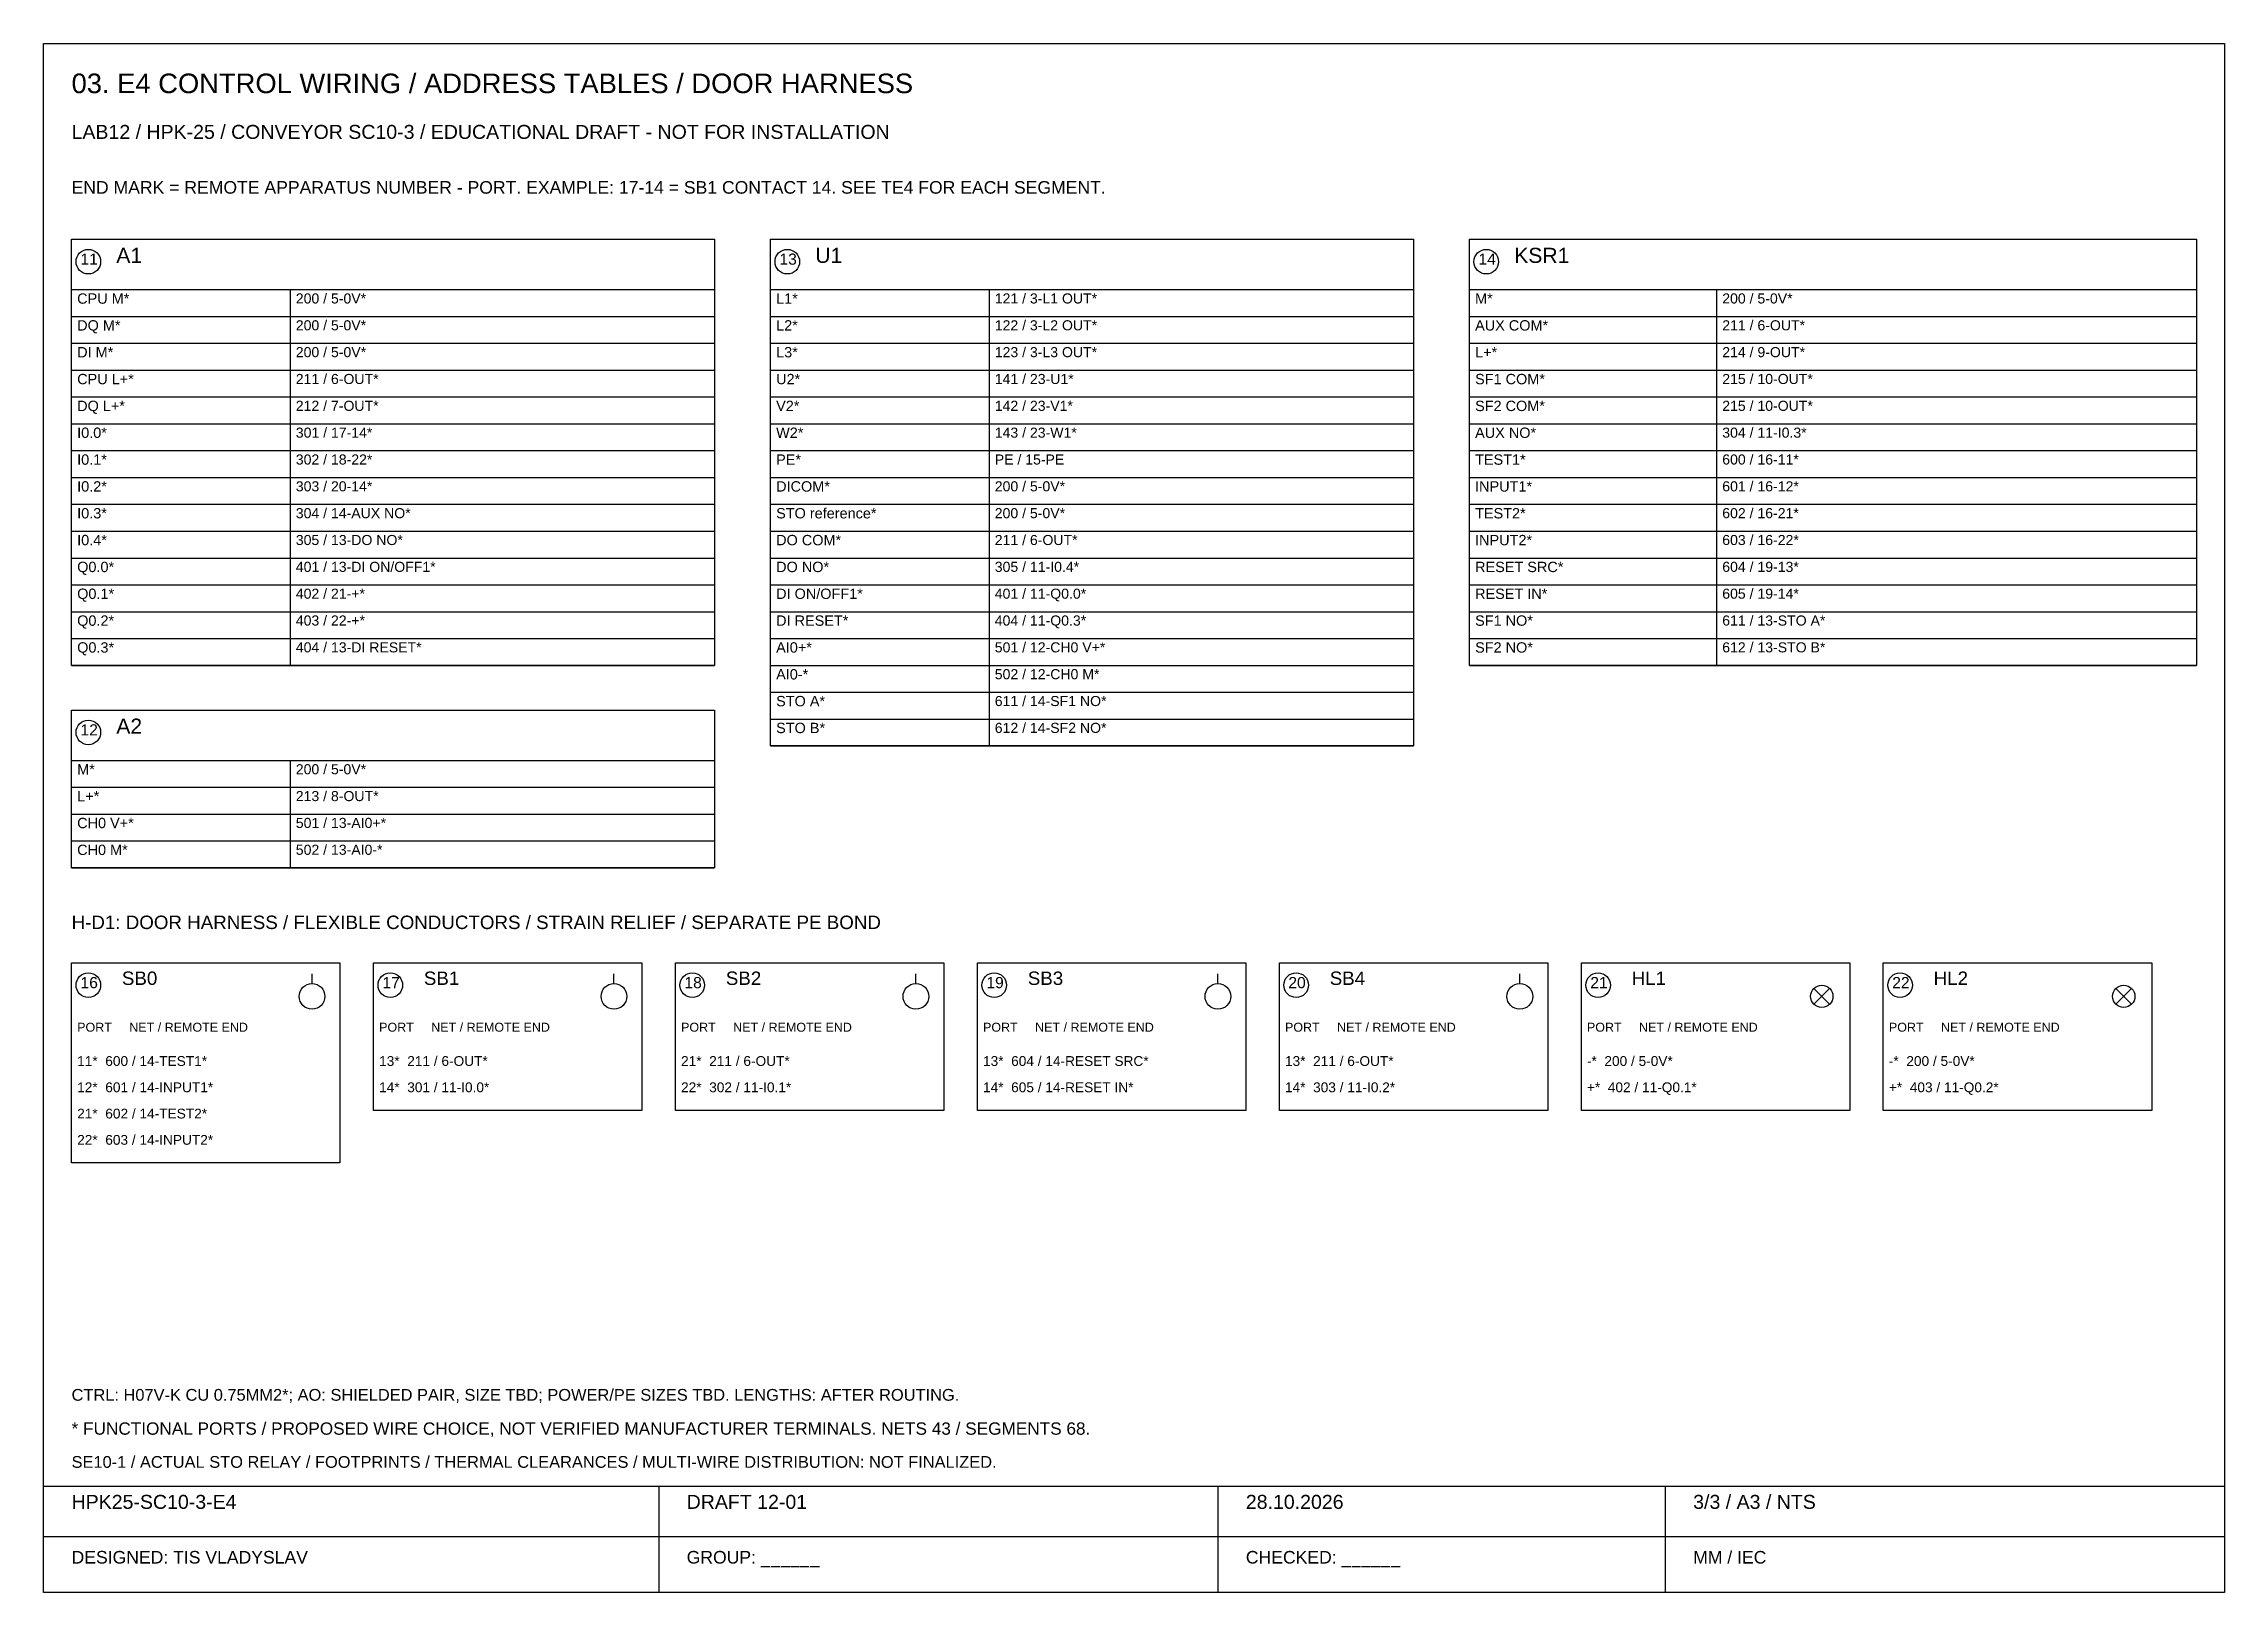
# Model space of a CAD drawing. Header units: millimetres. Extents: x 100 to 6450, y 50 to 1435.
# Drawn here: x 4500 to 6450, y 50 to 1435 of the extents above; entities that cross this region are included whole.
import ezdxf

# ---------------------------------------------------------------- set-up
doc = ezdxf.new("R2010")
doc.units = ezdxf.units.MM
for name, color, linetype in [('DEVICE', 7, 'Continuous'), ('FRAME', 8, 'Continuous'), ('TEXT', 7, 'Continuous')]:
    doc.layers.add(name, color=color, linetype=linetype)
doc.styles.add('TEXT_STD', font='Arial.ttf')

msp = doc.modelspace()

# ---------------------------------------------------------------- texts
at = {"layer": 'TEXT', "style": 'TEXT_STD'}
for s, height, p in [('03. E4 CONTROL WIRING / ADDRESS TABLES / DOOR HARNESS', 17.5, (4525, 1390.7)), ('LAB12 / HPK-25 / CONVEYOR SC10-3 / EDUCATIONAL DRAFT - NOT FOR INSTALLATION', 12.5, (4525, 1349.8)), ('END MARK = REMOTE APPARATUS NUMBER - PORT. EXAMPLE: 17-14 = SB1 CONTACT 14. SEE TE4 FOR EACH SEGMENT.', 11.25, (4525, 1300.8)), ('A1', 13.5, (4565, 1238.9)), ('U1', 13.5, (5190, 1238.9)), ('KSR1', 13.5, (5815, 1238.9)), ('11', 10, (4533, 1237.3)), ('13', 10, (5158, 1237.3)), ('14', 10, (5783, 1237.3)), ('CPU M*', 9.25, (4530, 1202.4)), ('200 / 5-0V*', 9, (4725.5, 1202.6)), ('L1*', 9.25, (5155, 1202.4)), ('121 / 3-L1 OUT*', 9, (5350.5, 1202.6)), ('M*', 9.25, (5780, 1202.4)), ('200 / 5-0V*', 9, (6001, 1202.6)), ('DQ M*', 9.25, (4530, 1178.4)), ('200 / 5-0V*', 9, (4725.5, 1178.6)), ('L2*', 9.25, (5155, 1178.4)), ('122 / 3-L2 OUT*', 9, (5350.5, 1178.6)), ('AUX COM*', 9.25, (5780, 1178.4)), ('211 / 6-OUT*', 9, (6001, 1178.6)), ('DI M*', 9.25, (4530, 1154.4)), ('200 / 5-0V*', 9, (4725.5, 1154.6)), ('L3*', 9.25, (5155, 1154.4)), ('123 / 3-L3 OUT*', 9, (5350.5, 1154.6)), ('L+*', 9.25, (5780, 1154.4)), ('214 / 9-OUT*', 9, (6001, 1154.6)), ('CPU L+*', 9.25, (4530, 1130.4)), ('211 / 6-OUT*', 9, (4725.5, 1130.6)), ('U2*', 9.25, (5155, 1130.4)), ('141 / 23-U1*', 9, (5350.5, 1130.6)), ('SF1 COM*', 9.25, (5780, 1130.4)), ('215 / 10-OUT*', 9, (6001, 1130.6)), ('DQ L+*', 9.25, (4530, 1106.4)), ('212 / 7-OUT*', 9, (4725.5, 1106.6)), ('V2*', 9.25, (5155, 1106.4)), ('142 / 23-V1*', 9, (5350.5, 1106.6)), ('SF2 COM*', 9.25, (5780, 1106.4)), ('215 / 10-OUT*', 9, (6001, 1106.6)), ('301 / 17-14*', 9, (4725.5, 1082.6)), ('143 / 23-W1*', 9, (5350.5, 1082.6)), ('304 / 11-I0.3*', 9, (6001, 1082.6)), ('I0.0*', 9.25, (4530, 1082.4)), ('W2*', 9.25, (5155, 1082.4)), ('AUX NO*', 9.25, (5780, 1082.4)), ('I0.1*', 9.25, (4530, 1058.4)), ('302 / 18-22*', 9, (4725.5, 1058.6)), ('PE*', 9.25, (5155, 1058.4)), ('PE / 15-PE', 9, (5350.5, 1058.6)), ('TEST1*', 9.25, (5780, 1058.4)), ('600 / 16-11*', 9, (6001, 1058.6)), ('I0.2*', 9.25, (4530, 1034.4)), ('303 / 20-14*', 9, (4725.5, 1034.6)), ('DICOM*', 9.25, (5155, 1034.4)), ('200 / 5-0V*', 9, (5350.5, 1034.6)), ('INPUT1*', 9.25, (5780, 1034.4)), ('601 / 16-12*', 9, (6001, 1034.6)), ('I0.3*', 9.25, (4530, 1010.4)), ('304 / 14-AUX NO*', 9, (4725.5, 1010.6)), ('STO reference*', 9.25, (5155, 1010.4)), ('200 / 5-0V*', 9, (5350.5, 1010.6)), ('TEST2*', 9.25, (5780, 1010.4)), ('602 / 16-21*', 9, (6001, 1010.6)), ('I0.4*', 9.25, (4530, 986.4)), ('305 / 13-DO NO*', 9, (4725.5, 986.6)), ('DO COM*', 9.25, (5155, 986.4)), ('211 / 6-OUT*', 9, (5350.5, 986.6)), ('INPUT2*', 9.25, (5780, 986.4)), ('603 / 16-22*', 9, (6001, 986.6)), ('Q0.0*', 9.25, (4530, 962.4)), ('401 / 13-DI ON/OFF1*', 9, (4725.5, 962.6)), ('DO NO*', 9.25, (5155, 962.4)), ('305 / 11-I0.4*', 9, (5350.5, 962.6)), ('RESET SRC*', 9.25, (5780, 962.4)), ('604 / 19-13*', 9, (6001, 962.6)), ('Q0.1*', 9.25, (4530, 938.4)), ('402 / 21-+*', 9, (4725.5, 938.6)), ('DI ON/OFF1*', 9.25, (5155, 938.4)), ('401 / 11-Q0.0*', 9, (5350.5, 938.6)), ('RESET IN*', 9.25, (5780, 938.4)), ('605 / 19-14*', 9, (6001, 938.6)), ('Q0.2*', 9.25, (4530, 914.4)), ('403 / 22-+*', 9, (4725.5, 914.6)), ('DI RESET*', 9.25, (5155, 914.4)), ('404 / 11-Q0.3*', 9, (5350.5, 914.6)), ('SF1 NO*', 9.25, (5780, 914.4)), ('611 / 13-STO A*', 9, (6001, 914.6)), ('Q0.3*', 9.25, (4530, 890.4)), ('404 / 13-DI RESET*', 9, (4725.5, 890.6)), ('AI0+*', 9.25, (5155, 890.4)), ('501 / 12-CH0 V+*', 9, (5350.5, 890.6)), ('SF2 NO*', 9.25, (5780, 890.4)), ('612 / 13-STO B*', 9, (6001, 890.6)), ('AI0-*', 9.25, (5155, 866.4)), ('502 / 12-CH0 M*', 9, (5350.5, 866.6)), ('STO A*', 9.25, (5155, 842.4)), ('611 / 14-SF1 NO*', 9, (5350.5, 842.6)), ('12', 10, (4533, 816.3)), ('A2', 13.5, (4565, 817.9)), ('STO B*', 9.25, (5155, 818.4)), ('612 / 14-SF2 NO*', 9, (5350.5, 818.6)), ('M*', 9.25, (4530, 781.4)), ('200 / 5-0V*', 9, (4725.5, 781.6)), ('L+*', 9.25, (4530, 757.4)), ('213 / 8-OUT*', 9, (4725.5, 757.6)), ('CH0 V+*', 9.25, (4530, 733.4)), ('501 / 13-AI0+*', 9, (4725.5, 733.6)), ('CH0 M*', 9.25, (4530, 709.4)), ('502 / 13-AI0-*', 9, (4725.5, 709.6)), ('H-D1: DOOR HARNESS / FLEXIBLE CONDUCTORS / STRAIN RELIEF / SEPARATE PE BOND', 12, (4525, 643.2)), ('SB0', 12, (4570, 593.2)), ('SB1', 12, (4840, 593.2)), ('SB2', 12, (5110, 593.2)), ('SB3', 12, (5380, 593.2)), ('SB4', 12, (5650, 593.2)), ('HL1', 12, (5920, 593.2)), ('HL2', 12, (6190, 593.2)), ('16', 10, (4533, 590.3)), ('17', 10, (4803, 590.3)), ('18', 10, (5073, 590.3)), ('19', 10, (5343, 590.3)), ('20', 10, (5613, 590.3)), ('21', 10, (5883, 590.3)), ('22', 10, (6153, 590.3)), ('PORT     NET / REMOTE END', 8, (4530, 551.4)), ('PORT     NET / REMOTE END', 8, (4800, 551.4)), ('PORT     NET / REMOTE END', 8, (5070, 551.4)), ('PORT     NET / REMOTE END', 8, (5340, 551.4)), ('PORT     NET / REMOTE END', 8, (5610, 551.4)), ('PORT     NET / REMOTE END', 8, (5880, 551.4)), ('PORT     NET / REMOTE END', 8, (6150, 551.4)), ('11*  600 / 14-TEST1*', 8.75, (4530, 520.8)), ('13*  211 / 6-OUT*', 8.75, (4800, 520.8)), ('21*  211 / 6-OUT*', 8.75, (5070, 520.8)), ('13*  604 / 14-RESET SRC*', 8.75, (5340, 520.8)), ('13*  211 / 6-OUT*', 8.75, (5610, 520.8)), ('-*  200 / 5-0V*', 8.75, (5880, 520.8)), ('-*  200 / 5-0V*', 8.75, (6150, 520.8)), ('12*  601 / 14-INPUT1*', 8.75, (4530, 497.3)), ('14*  301 / 11-I0.0*', 8.75, (4800, 497.3)), ('22*  302 / 11-I0.1*', 8.75, (5070, 497.3)), ('14*  605 / 14-RESET IN*', 8.75, (5340, 497.3)), ('14*  303 / 11-I0.2*', 8.75, (5610, 497.3)), ('+*  402 / 11-Q0.1*', 8.75, (5880, 497.3)), ('+*  403 / 11-Q0.2*', 8.75, (6150, 497.3)), ('21*  602 / 14-TEST2*', 8.75, (4530, 473.8)), ('22*  603 / 14-INPUT2*', 8.75, (4530, 450.3)), ('CTRL: H07V-K CU 0.75MM2*; AO: SHIELDED PAIR, SIZE TBD; POWER/PE SIZES TBD. LENGTHS: AFTER ROUTING.', 10.5, (4525, 221.4)), ('* FUNCTIONAL PORTS / PROPOSED WIRE CHOICE, NOT VERIFIED MANUFACTURER TERMINALS. NETS 43 / SEGMENTS 68.', 11, (4525, 191)), ('SE10-1 / ACTUAL STO RELAY / FOOTPRINTS / THERMAL CLEARANCES / MULTI-WIRE DISTRIBUTION: NOT FINALIZED.', 10.5, (4525, 161.4)), ('HPK25-SC10-3-E4', 12.5, (4525, 124.7)), ('DRAFT 12-01', 12.5, (5075, 124.7)), ('28.10.2026', 12.5, (5575, 124.7)), ('3/3 / A3 / NTS', 12.5, (5975, 124.7)), ('DESIGNED: TIS VLADYSLAV', 11.25, (4525, 75.8)), ('GROUP: ______', 11.25, (5075, 75.8)), ('CHECKED: ______', 11.25, (5575, 75.8)), ('MM / IEC', 11.25, (5975, 75.8))]:
    msp.add_text(s, height=height, dxfattribs=at).set_placement(p)

# ---------------------------------------------------------------- linework, layer by layer
at = {"layer": 'DEVICE'}
for p, q in [((4525, 1260), (5100, 1260)), ((4525, 879), (4525, 1260)), ((5100, 1260), (5100, 879)), ((5150, 1260), (5725, 1260)), ((5150, 807), (5150, 1260)), ((5725, 1260), (5725, 807)), ((5775, 1260), (6425, 1260)), ((5775, 879), (5775, 1260)), ((6425, 1260), (6425, 879)), ((4525, 1215), (5100, 1215)), ((4720.5, 1215), (4720.5, 879)), ((5150, 1215), (5725, 1215)), ((5345.5, 1215), (5345.5, 807)), ((5775, 1215), (6425, 1215)), ((5996, 1215), (5996, 879)), ((4525, 1191), (5100, 1191)), ((5150, 1191), (5725, 1191)), ((5775, 1191), (6425, 1191)), ((4525, 1167), (5100, 1167)), ((5150, 1167), (5725, 1167)), ((5775, 1167), (6425, 1167)), ((4525, 1143), (5100, 1143)), ((5150, 1143), (5725, 1143)), ((5775, 1143), (6425, 1143)), ((4525, 1119), (5100, 1119)), ((5150, 1119), (5725, 1119)), ((5775, 1119), (6425, 1119)), ((4525, 1095), (5100, 1095)), ((5150, 1095), (5725, 1095)), ((5775, 1095), (6425, 1095)), ((4525, 1071), (5100, 1071)), ((5150, 1071), (5725, 1071)), ((5775, 1071), (6425, 1071)), ((4525, 1047), (5100, 1047)), ((5150, 1047), (5725, 1047)), ((5775, 1047), (6425, 1047)), ((4525, 1023), (5100, 1023)), ((5150, 1023), (5725, 1023)), ((5775, 1023), (6425, 1023)), ((4525, 999), (5100, 999)), ((5150, 999), (5725, 999)), ((5775, 999), (6425, 999)), ((4525, 975), (5100, 975)), ((5150, 975), (5725, 975)), ((5775, 975), (6425, 975)), ((4525, 951), (5100, 951)), ((5150, 951), (5725, 951)), ((5775, 951), (6425, 951)), ((4525, 927), (5100, 927)), ((5150, 927), (5725, 927)), ((5775, 927), (6425, 927)), ((4525, 903), (5100, 903)), ((5150, 903), (5725, 903)), ((5775, 903), (6425, 903)), ((5100, 879), (4525, 879)), ((4525, 879), (5100, 879)), ((5150, 879), (5725, 879)), ((6425, 879), (5775, 879)), ((5775, 879), (6425, 879)), ((4525, 839), (5100, 839)), ((4525, 698), (4525, 839)), ((5100, 839), (5100, 698)), ((5150, 855), (5725, 855)), ((5150, 831), (5725, 831)), ((5725, 807), (5150, 807)), ((5150, 807), (5725, 807)), ((4525, 794), (5100, 794)), ((4720.5, 794), (4720.5, 698)), ((4525, 770), (5100, 770)), ((4525, 746), (5100, 746)), ((4525, 722), (5100, 722)), ((5100, 698), (4525, 698)), ((4525, 698), (5100, 698)), ((4525, 613), (4765, 613)), ((4525, 434), (4525, 613)), ((4765, 613), (4765, 434)), ((4795, 613), (5035, 613)), ((4795, 481), (4795, 613)), ((5035, 613), (5035, 481)), ((5065, 613), (5305, 613)), ((5065, 481), (5065, 613)), ((5305, 613), (5305, 481)), ((5335, 613), (5575, 613)), ((5335, 481), (5335, 613)), ((5575, 613), (5575, 481)), ((5605, 613), (5845, 613)), ((5605, 481), (5605, 613)), ((5845, 613), (5845, 481)), ((5875, 613), (6115, 613)), ((5875, 481), (5875, 613)), ((6115, 613), (6115, 481)), ((6145, 613), (6385, 613)), ((6145, 481), (6145, 613)), ((6385, 613), (6385, 481)), ((4740, 594.5), (4740, 603)), ((5010, 594.5), (5010, 603)), ((5280, 594.5), (5280, 603)), ((5550, 594.5), (5550, 603)), ((5820, 594.5), (5820, 603)), ((6083, 590), (6097, 576)), ((6083, 576), (6097, 590)), ((6353, 590), (6367, 576)), ((6353, 576), (6367, 590)), ((5035, 481), (4795, 481)), ((5305, 481), (5065, 481)), ((5575, 481), (5335, 481)), ((5845, 481), (5605, 481)), ((6115, 481), (5875, 481)), ((6385, 481), (6145, 481)), ((4765, 434), (4525, 434))]:
    msp.add_line(p, q, dxfattribs=at)
for centre, radius in [((4540, 1240), 11), ((5165, 1240), 11), ((5790, 1240), 11), ((4540, 819), 11), ((4540, 593), 11), ((4740, 583), 11.5), ((4810, 593), 11), ((5010, 583), 11.5), ((5080, 593), 11), ((5280, 583), 11.5), ((5350, 593), 11), ((5550, 583), 11.5), ((5620, 593), 11), ((5820, 583), 11.5), ((5890, 593), 11), ((6090, 583), 10), ((6160, 593), 11), ((6360, 583), 10)]:
    msp.add_circle(centre, radius, dxfattribs=at)
at = {"layer": 'FRAME'}
for p, q in [((4500, 1435), (6450, 1435)), ((4500, 50), (4500, 1435)), ((6450, 1435), (6450, 50)), ((4500, 145), (6450, 145)), ((5050, 145), (5050, 50)), ((5550, 145), (5550, 50)), ((5950, 145), (5950, 50)), ((4500, 100), (6450, 100)), ((6450, 50), (4500, 50))]:
    msp.add_line(p, q, dxfattribs=at)

msp.set_redraw_order([(e.dxf.handle, doc.entitydb.next_handle()) for e in msp.query("TEXT MTEXT ATTDEF DIMENSION ARC_DIMENSION")])  # texts and dimensions are drawn at this point

doc.saveas('drawing.dxf')
